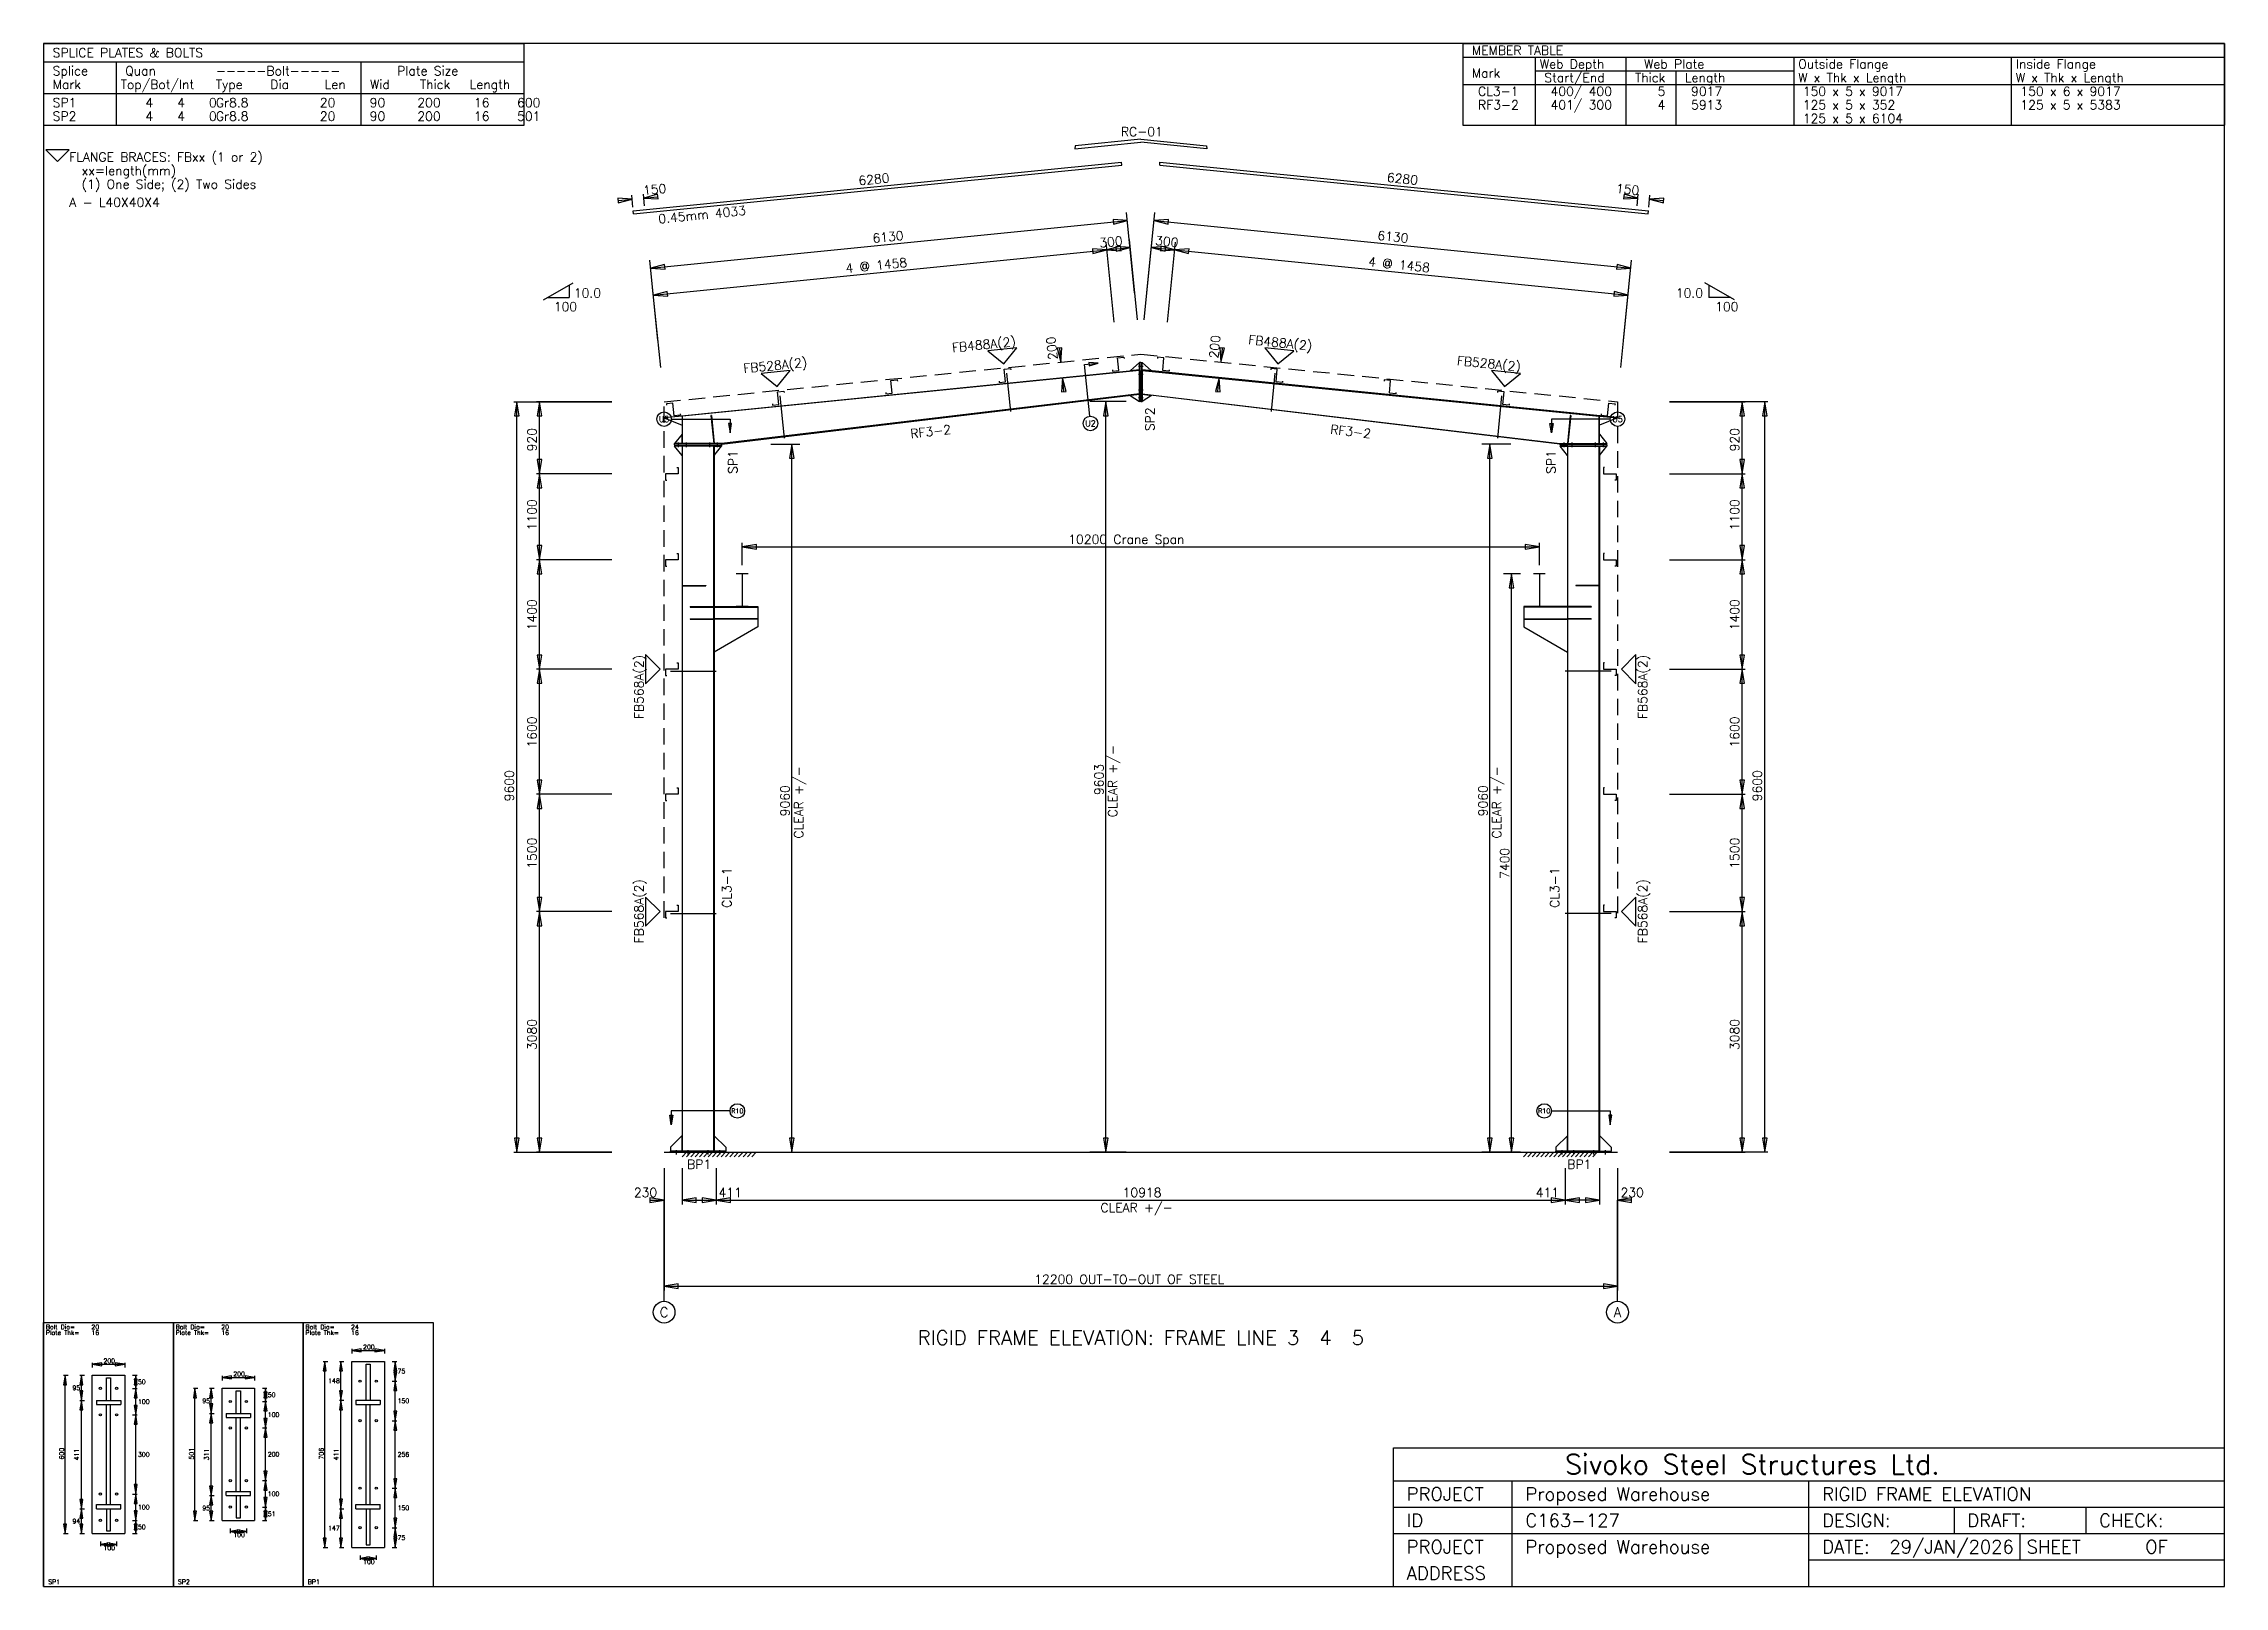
# Model space of a CAD drawing. Extents: x 0 to 27906, y 0 to 19734.
import ezdxf
from ezdxf.enums import TextEntityAlignment as Align

# ---------------------------------------------------------------- set-up
doc = ezdxf.new("R2010")
doc.units = 0
doc.linetypes.add('CONTIN', pattern=[0])
doc.linetypes.add('DASHED', pattern=[316.46, 210.96, -105.5])
doc.layers.get('0').update_dxf_attribs({"linetype": 'CONTIN'})
for name, color, linetype in [('1', 7, 'CONTIN'), ('10', 10, 'CONTIN'), ('11', 7, 'CONTIN'), ('12', 6, 'CONTIN'), ('13', 1, 'CONTIN'), ('14', 7, 'CONTIN'), ('15', 7, 'CONTIN'), ('2', 6, 'CONTIN'), ('22', 7, 'CONTIN'), ('26', 7, 'CONTIN'), ('3', 7, 'CONTIN'), ('5', 5, 'DASHED'), ('7', 7, 'CONTIN')]:
    doc.layers.add(name, color=color, linetype=linetype)
doc.styles.add('SIMPLEX', font='SIMPLEX')

msp = doc.modelspace()

# ---------------------------------------------------------------- texts
at = {"layer": '14', "style": 'SIMPLEX'}
for s, height, p in [('Sivoko Steel Structures Ltd.', 253.146942, (19467.7285, 1434.49939)), ('PROJECT', 168.764618, (17442.5527, 1096.97009)), ('Proposed Warehouse', 168.764618, (18961.4355, 1096.97009)), ('RIGID FRAME ELEVATION', 168.764618, (22758.6406, 1096.97009)), ('ID', 168.764618, (17442.5527, 759.440796)), ('C163-127', 168.764618, (18961.4355, 759.440796)), ('DESIGN:', 168.764618, (22758.6406, 759.440796)), ('DRAFT:', 168.764618, (24615.0508, 759.440796)), ('CHECK:', 168.764618, (26302.6973, 759.440796)), ('PROJECT', 168.764618, (17442.5527, 421.91156)), ('Proposed Warehouse', 168.764618, (18961.4355, 421.91156)), ('DATE:', 168.764618, (22758.6406, 421.91156)), ('29/JAN/2026', 168.764618, (23619.3398, 421.91156)), ('SHEET', 168.764618, (25374.4922, 421.91156)), ('OF', 168.764618, (26893.377, 421.91156)), ('ADDRESS', 168.764618, (17442.5527, 84.382309))]:
    msp.add_text(s, height=height, dxfattribs=at).set_placement(p)

# ---------------------------------------------------------------- blocks, each defined once
blk = doc.blocks.new('ARROWF')
for p, q in [((0, 0), (-181, 30)), ((-181, 30), (-181, -30)), ((-181, -30), (0, 0))]:
    blk.add_line(p, q)
blk = doc.blocks.new('EPBLK1')
for p, q in [((0, 0), (0, 1687.64624)), ((0, 1687.64624), (830.534546, 1687.64624)), ((830.534546, 1687.64624), (830.534546, 0)), ((311.45047, 337.529205), (311.45047, 1350.11694)), ((311.45047, 1350.11694), (519.084106, 1350.11694)), ((402.08255, 1189.79053), (402.08255, 1332.97046)), ((402.08255, 1332.97046), (428.452026, 1332.97046)), ((428.452026, 1332.97046), (428.452026, 1189.79053)), ((519.084106, 1350.11694), (519.084106, 337.529205)), ((337.404663, 1189.79053), (493.129883, 1189.79053)), ((337.404663, 1189.79053), (337.404663, 1163.42102)), ((337.404663, 1163.42102), (493.129883, 1163.42102)), ((402.08255, 522.537354), (402.08255, 1163.42102)), ((428.452026, 522.537354), (428.452026, 1163.42102)), ((493.129883, 1189.79053), (493.129883, 1163.42102)), ((337.404663, 522.537354), (493.129883, 522.537354)), ((337.404663, 496.167908), (337.404663, 522.537354)), ((337.404663, 496.167908), (493.129883, 496.167908)), ((402.08255, 496.167908), (402.08255, 354.67569)), ((428.452026, 354.67569), (428.452026, 496.167908)), ((493.129883, 496.167908), (493.129883, 522.537354)), ((311.45047, 337.529205), (519.084106, 337.529205)), ((402.08255, 354.67569), (428.452026, 354.67569)), ((0, 0), (830.534546, 0))]:
    blk.add_line(p, q)
for centre in [(363.358887, 1265.73462), (467.17569, 1265.73462), (363.358887, 1096.97009), (467.17569, 1096.97009), (363.358887, 590.676147), (467.17569, 590.676147), (363.358887, 421.911499), (467.17569, 421.911499)]:
    blk.add_circle(centre, 7.251605)
at = {"layer": '2'}
for p, q in [((311.45047, 1429.75269), (311.45047, 1400.74646)), ((311.45047, 1420.08398), (519.084106, 1420.08398)), ((519.084106, 1429.75269), (519.084106, 1400.74646)), ((127.743134, 1350.11694), (156.749558, 1350.11694)), ((137.411942, 337.529205), (137.411942, 1350.11694)), ((231.814652, 1350.11694), (260.821075, 1350.11694)), ((241.483459, 1189.79053), (241.483459, 1350.11694)), ((569.713501, 1350.11694), (598.71991, 1350.11694)), ((569.713501, 1265.73462), (598.71991, 1265.73462)), ((569.713501, 1265.73462), (598.71991, 1265.73462)), ((589.051086, 1265.73462), (589.051086, 1350.11694)), ((589.051086, 1096.97009), (589.051086, 1265.73462)), ((231.814652, 1189.79053), (260.821075, 1189.79053)), ((231.814652, 1189.79053), (260.821075, 1189.79053)), ((241.483459, 496.167908), (241.483459, 1189.79053)), ((569.713501, 1096.97009), (598.71991, 1096.97009)), ((569.713501, 1096.97009), (598.71991, 1096.97009)), ((589.051086, 590.676147), (589.051086, 1096.97009)), ((569.713501, 590.676147), (598.71991, 590.676147)), ((569.713501, 590.676147), (598.71991, 590.676147)), ((589.051086, 421.911499), (589.051086, 590.676147)), ((231.814652, 496.167908), (260.821075, 496.167908)), ((231.814652, 496.167908), (260.821075, 496.167908)), ((241.483459, 337.529205), (241.483459, 496.167908)), ((569.713501, 421.911499), (598.71991, 421.911499)), ((569.713501, 421.911499), (598.71991, 421.911499)), ((589.051086, 337.529205), (589.051086, 421.911499)), ((127.743134, 337.529205), (156.749558, 337.529205)), ((231.814652, 337.529205), (260.821075, 337.529205)), ((363.358887, 286.899811), (363.358887, 257.893402)), ((467.17569, 286.899811), (467.17569, 257.893402)), ((569.713501, 337.529205), (598.71991, 337.529205)), ((363.358887, 267.562195), (467.17569, 267.562195))]:
    blk.add_line(p, q, dxfattribs=at)
at = {"layer": '2', "xscale": 0.333, "yscale": 0.333, "zscale": 0.333}
for p, rotation in [((311.45047, 1420.08398), 180), ((137.411942, 1350.11694), 90), ((241.483459, 1350.11694), 89.9999847), ((589.051086, 1350.11694), 89.9999847), ((589.051086, 1265.73462), 89.9999847), ((589.051086, 1265.73462), 270), ((241.483459, 1189.79053), 89.9999847), ((241.483459, 1189.79053), 270), ((589.051086, 1096.97009), 270), ((589.051086, 1096.97009), 89.9999847), ((589.051086, 590.676147), 89.9999847), ((589.051086, 590.676147), 270), ((241.483459, 496.167908), 89.9999847), ((241.483459, 496.167908), 270), ((589.051086, 421.911499), 89.9999847), ((589.051086, 421.911499), 270), ((137.411942, 337.529205), 270), ((241.483459, 337.529205), 270), ((589.051086, 337.529205), 270), ((363.358887, 267.562195), 180)]:
    blk.add_blockref('ARROWF', p, dxfattribs=dict(at, rotation=rotation))
for p in [(519.084106, 1420.08398), (467.17569, 267.562195)]:
    blk.add_blockref('ARROWF', p, dxfattribs=at)
at = {"layer": '11', "style": 'SIMPLEX'}
for s, p in [('Bolt Dia=', (14.50321, 1644.1366)), ('Plate Thk=', (14.50321, 1607.87854)), ('20', (305.837402, 1644.1366)), ('16', (305.837402, 1607.87854)), ('200', (382.635071, 1427.33557)), ('50', (603.554321, 1293.42261)), ('100', (603.554321, 1166.84912)), ('300', (603.554321, 829.319885)), ('100', (603.554321, 491.790558)), ('50', (603.554321, 365.217133)), ('100', (382.635071, 231.304169)), ('SP1', (29.00642, 14.50321))]:
    blk.add_text(s, height=29.0064201, dxfattribs=at).set_placement(p)
for s, p in [('95', (234.231842, 1269.95374)), ('94', (234.231842, 416.848572))]:
    blk.add_text(s, height=29.0064201, dxfattribs=at).set_placement(p, align=Align.MIDDLE_RIGHT)
blk.add_text('600', height=29.0064201, rotation=90, dxfattribs=at).set_placement((130.160324, 811.190857))
blk.add_text('411', height=29.0064201, rotation=90, dxfattribs=at).set_placement((234.231842, 842.979248), align=Align.BOTTOM_CENTER)
blk = doc.blocks.new('EPBLK2')
for p, q in [((0, 0), (0, 1687.64624)), ((0, 1687.64624), (830.534546, 1687.64624)), ((830.534546, 1687.64624), (830.534546, 0)), ((311.45047, 420.915833), (311.45047, 1266.73047)), ((311.45047, 1266.73047), (519.084106, 1266.73047)), ((519.084106, 1266.73047), (519.084106, 420.915833)), ((402.08255, 1106.45459), (402.08255, 1249.58386)), ((402.08255, 1249.58386), (428.452026, 1249.58386)), ((428.452026, 1249.58386), (428.452026, 1106.45459)), ((337.404663, 1106.45459), (493.129883, 1106.45459)), ((337.404663, 1106.45459), (337.404663, 1080.08508)), ((337.404663, 1080.08508), (493.129883, 1080.08508)), ((402.08255, 607.561096), (402.08255, 1080.08508)), ((428.452026, 607.561096), (428.452026, 1080.08508)), ((493.129883, 1106.45459), (493.129883, 1080.08508)), ((337.404663, 607.561096), (493.129883, 607.561096)), ((337.404663, 581.19165), (337.404663, 607.561096)), ((337.404663, 581.19165), (493.129883, 581.19165)), ((402.08255, 581.19165), (402.08255, 438.062317)), ((428.452026, 438.062317), (428.452026, 581.19165)), ((493.129883, 581.19165), (493.129883, 607.561096)), ((311.45047, 420.915833), (519.084106, 420.915833)), ((402.08255, 438.062317), (428.452026, 438.062317)), ((0, 0), (830.534546, 0))]:
    blk.add_line(p, q)
for centre in [(363.358887, 1182.34802), (467.17569, 1182.34802), (363.358887, 1013.5835), (467.17569, 1013.5835), (363.358887, 676.054199), (467.17569, 676.054199), (363.358887, 507.289581), (467.17569, 507.289581)]:
    blk.add_circle(centre, 7.251605)
at = {"layer": '2'}
for p, q in [((127.743134, 1266.73047), (156.749558, 1266.73047)), ((137.411942, 420.915833), (137.411942, 1266.73047)), ((231.814652, 1266.73047), (260.821075, 1266.73047)), ((241.483459, 1106.45459), (241.483459, 1266.73047)), ((311.45047, 1346.36621), (311.45047, 1317.35974)), ((311.45047, 1336.69739), (519.084106, 1336.69739)), ((519.084106, 1346.36621), (519.084106, 1317.35974)), ((569.713501, 1266.73047), (598.71991, 1266.73047)), ((589.051086, 1182.34802), (589.051086, 1266.73047)), ((569.713501, 1182.34802), (598.71991, 1182.34802)), ((569.713501, 1182.34802), (598.71991, 1182.34802)), ((589.051086, 1013.5835), (589.051086, 1182.34802)), ((231.814652, 1106.45459), (260.821075, 1106.45459)), ((231.814652, 1106.45459), (260.821075, 1106.45459)), ((241.483459, 581.19165), (241.483459, 1106.45459)), ((569.713501, 1013.5835), (598.71991, 1013.5835)), ((569.713501, 1013.5835), (598.71991, 1013.5835)), ((589.051086, 676.054199), (589.051086, 1013.5835)), ((231.814652, 581.19165), (260.821075, 581.19165)), ((231.814652, 581.19165), (260.821075, 581.19165)), ((241.483459, 420.915833), (241.483459, 581.19165)), ((569.713501, 676.054199), (598.71991, 676.054199)), ((569.713501, 676.054199), (598.71991, 676.054199)), ((589.051086, 507.289581), (589.051086, 676.054199)), ((127.743134, 420.915833), (156.749558, 420.915833)), ((231.814652, 420.915833), (260.821075, 420.915833)), ((569.713501, 507.289581), (598.71991, 507.289581)), ((569.713501, 507.289581), (598.71991, 507.289581)), ((569.713501, 420.915833), (598.71991, 420.915833)), ((589.051086, 420.915833), (589.051086, 507.289581)), ((363.358887, 370.286438), (363.358887, 341.279999)), ((363.358887, 350.948822), (467.17569, 350.948822)), ((467.17569, 370.286438), (467.17569, 341.279999))]:
    blk.add_line(p, q, dxfattribs=at)
at = {"layer": '2', "xscale": 0.333, "yscale": 0.333, "zscale": 0.333}
for p, rotation in [((137.411942, 1266.73047), 90), ((241.483459, 1266.73047), 89.9999847), ((311.45047, 1336.69739), 180), ((589.051086, 1266.73047), 89.9999847), ((241.483459, 1106.45459), 270), ((589.051086, 1182.34802), 89.9999847), ((589.051086, 1182.34802), 270), ((241.483459, 1106.45459), 89.9999847), ((589.051086, 1013.5835), 89.9999847), ((589.051086, 1013.5835), 270), ((589.051086, 676.054199), 270), ((241.483459, 581.19165), 89.9999847), ((241.483459, 581.19165), 270), ((589.051086, 676.054199), 89.9999847), ((589.051086, 507.289581), 270), ((137.411942, 420.915833), 270), ((241.483459, 420.915833), 270), ((589.051086, 507.289581), 89.9999847), ((589.051086, 420.915833), 270), ((363.358887, 350.948822), 180)]:
    blk.add_blockref('ARROWF', p, dxfattribs=dict(at, rotation=rotation))
for p in [(519.084106, 1336.69739), (467.17569, 350.948822)]:
    blk.add_blockref('ARROWF', p, dxfattribs=at)
at = {"layer": '11', "style": 'SIMPLEX'}
for s, p in [('Bolt Dia=', (14.50321, 1644.1366)), ('Plate Thk=', (14.50321, 1607.87854)), ('20', (305.837402, 1644.1366)), ('16', (305.837402, 1607.87854)), ('200', (382.635071, 1343.94897)), ('50', (603.554321, 1210.03601)), ('100', (603.554321, 1083.46252)), ('200', (603.554321, 830.315613)), ('100', (603.554321, 577.16864)), ('51', (603.554321, 449.599426)), ('100', (382.635071, 314.690796)), ('SP2', (29.00642, 14.50321))]:
    blk.add_text(s, height=29.0064201, dxfattribs=at).set_placement(p)
for p in [(234.231842, 1186.59253), (234.231842, 501.053711)]:
    blk.add_text('95', height=29.0064201, dxfattribs=at).set_placement(p, align=Align.MIDDLE_RIGHT)
blk.add_text('501', height=29.0064201, rotation=90, dxfattribs=at).set_placement((130.160324, 811.190857))
blk.add_text('311', height=29.0064201, rotation=90, dxfattribs=at).set_placement((234.231842, 843.82312), align=Align.BOTTOM_CENTER)
blk = doc.blocks.new('EPBLK3')
for p, q in [((0, 0), (0, 1687.64624)), ((0, 1687.64624), (830.534546, 1687.64624)), ((830.534546, 1687.64624), (830.534546, 0)), ((311.45047, 248.505859), (311.45047, 1439.14038)), ((311.45047, 1439.14038), (519.084106, 1439.14038)), ((402.08255, 1190.21252), (402.08255, 1421.99377)), ((402.08255, 1421.99377), (428.452026, 1421.99377)), ((428.452026, 1421.99377), (428.452026, 1190.21252)), ((519.084106, 1439.14038), (519.084106, 248.505859)), ((337.404663, 1190.21252), (493.129883, 1190.21252)), ((337.404663, 1190.21252), (337.404663, 1163.84302)), ((337.404663, 1163.84302), (493.129883, 1163.84302)), ((402.08255, 522.959351), (402.08255, 1163.84302)), ((428.452026, 522.959351), (428.452026, 1163.84302)), ((493.129883, 1190.21252), (493.129883, 1163.84302)), ((337.404663, 522.959351), (493.129883, 522.959351)), ((337.404663, 496.589874), (337.404663, 522.959351)), ((337.404663, 496.589874), (493.129883, 496.589874)), ((402.08255, 496.589874), (402.08255, 265.652344)), ((428.452026, 265.652344), (428.452026, 496.589874)), ((493.129883, 496.589874), (493.129883, 522.959351)), ((311.45047, 248.505859), (519.084106, 248.505859)), ((402.08255, 265.652344), (428.452026, 265.652344)), ((0, 0), (830.534546, 0))]:
    blk.add_line(p, q)
for centre in [(363.358887, 1312.56677), (467.17569, 1312.56677), (363.358887, 1059.41992), (467.17569, 1059.41992), (363.358887, 628.226257), (467.17569, 628.226257), (363.358887, 375.079285), (467.17569, 375.079285)]:
    blk.add_circle(centre, 7.251605)
at = {"layer": '2'}
for p, q in [((127.743134, 1439.14038), (156.749558, 1439.14038)), ((137.411942, 248.505859), (137.411942, 1439.14038)), ((231.814652, 1439.14038), (260.821075, 1439.14038)), ((241.483459, 1190.21252), (241.483459, 1439.14038)), ((311.45047, 1518.77612), (311.45047, 1489.76965)), ((311.45047, 1509.1073), (519.084106, 1509.1073)), ((519.084106, 1518.77612), (519.084106, 1489.76965)), ((569.713501, 1439.14038), (598.71991, 1439.14038)), ((589.051086, 1312.56677), (589.051086, 1439.14038)), ((569.713501, 1312.56677), (598.71991, 1312.56677)), ((569.713501, 1312.56677), (598.71991, 1312.56677)), ((589.051086, 1059.41992), (589.051086, 1312.56677)), ((231.814652, 1190.21252), (260.821075, 1190.21252)), ((231.814652, 1190.21252), (260.821075, 1190.21252)), ((241.483459, 496.589844), (241.483459, 1190.21252)), ((569.713501, 1059.41992), (598.71991, 1059.41992)), ((569.713501, 1059.41992), (598.71991, 1059.41992)), ((589.051086, 628.226257), (589.051086, 1059.41992)), ((569.713501, 628.226257), (598.71991, 628.226257)), ((569.713501, 628.226257), (598.71991, 628.226257)), ((589.051086, 375.079285), (589.051086, 628.226257)), ((231.814652, 496.589844), (260.821075, 496.589844)), ((231.814652, 496.589844), (260.821075, 496.589844)), ((241.483459, 248.505859), (241.483459, 496.589844)), ((569.713501, 375.079285), (598.71991, 375.079285)), ((569.713501, 375.079285), (598.71991, 375.079285)), ((589.051086, 248.505859), (589.051086, 375.079285)), ((127.743134, 248.505859), (156.749558, 248.505859)), ((231.814652, 248.505859), (260.821075, 248.505859)), ((363.358887, 197.87648), (363.358887, 168.870071)), ((363.358887, 178.538864), (467.17569, 178.538864)), ((467.17569, 197.87648), (467.17569, 168.870071)), ((569.713501, 248.505859), (598.71991, 248.505859))]:
    blk.add_line(p, q, dxfattribs=at)
at = {"layer": '2', "xscale": 0.333, "yscale": 0.333, "zscale": 0.333}
for p, rotation in [((137.411942, 1439.14038), 90), ((241.483459, 1439.14038), 89.9999847), ((311.45047, 1509.1073), 180), ((589.051086, 1439.14038), 89.9999847), ((589.051086, 1312.56677), 89.9999847), ((589.051086, 1312.56677), 270), ((241.483459, 1190.21252), 89.9999847), ((241.483459, 1190.21252), 270), ((589.051086, 1059.41992), 270), ((589.051086, 1059.41992), 89.9999847), ((589.051086, 628.226257), 89.9999847), ((589.051086, 628.226257), 270), ((241.483459, 496.589844), 89.9999847), ((241.483459, 496.589844), 270), ((589.051086, 375.079285), 270), ((137.411942, 248.505859), 270), ((241.483459, 248.505859), 270), ((589.051086, 375.079285), 89.9999847), ((589.051086, 248.505859), 270), ((363.358887, 178.538864), 180)]:
    blk.add_blockref('ARROWF', p, dxfattribs=dict(at, rotation=rotation))
for p in [(519.084106, 1509.1073), (467.17569, 178.538864)]:
    blk.add_blockref('ARROWF', p, dxfattribs=at)
at = {"layer": '11', "style": 'SIMPLEX'}
for s, p in [('Bolt Dia=', (14.50321, 1644.1366)), ('Plate Thk=', (14.50321, 1607.87854)), ('24', (305.837402, 1644.1366)), ('16', (305.837402, 1607.87854)), ('200', (382.635071, 1516.35889)), ('75', (603.554321, 1361.35034)), ('150', (603.554321, 1171.49011)), ('256', (603.554321, 829.319885)), ('150', (603.554321, 487.149536)), ('75', (603.554321, 297.289368)), ('100', (382.635071, 142.280838)), ('BP1', (29.00642, 14.50321))]:
    blk.add_text(s, height=29.0064201, dxfattribs=at).set_placement(p)
for s, p in [('148', (234.231842, 1314.67639)), ('147', (234.231842, 372.547852))]:
    blk.add_text(s, height=29.0064201, dxfattribs=at).set_placement(p, align=Align.MIDDLE_RIGHT)
blk.add_text('706', height=29.0064201, rotation=90, dxfattribs=at).set_placement((130.160324, 811.190857))
blk.add_text('411', height=29.0064201, rotation=90, dxfattribs=at).set_placement((234.231842, 843.401245), align=Align.BOTTOM_CENTER)
blk = doc.blocks.new('WSECTN')
for p, q in [((-76.2, 25.4), (76.2, 25.4)), ((0, 0), (0, 25.4)), ((-76.2, 0), (76.2, 0))]:
    blk.add_line(p, q)
blk = doc.blocks.new('ZCOL')
for p, q in [((10.2, 0), (0, 0)), ((0, 0), (0, -25.4)), ((10.2, -2.5), (10.2, 0)), ((-10.2, -25.4), (-10.2, -22.9)), ((0, -25.4), (-10.2, -25.4))]:
    blk.add_line(p, q)
blk = doc.blocks.new('MARKER')
for p, q in [((185.641083, 185.641083), (-185.64108, 185.641083)), ((-185.64108, 185.641083), (0, 0)), ((0, 0), (185.641083, 185.641083))]:
    blk.add_line(p, q)
blk = doc.blocks.new('CUTFRM')
for p, q in [((0, 0), (0, -25.4)), ((0, -25.4), (-176.35904, -25.4))]:
    blk.add_line(p, q)
blk = doc.blocks.new('ARROWPF')
for p, q in [((0, 0), (-121, 20)), ((-121, 20), (-121, -20)), ((-121, -20), (0, 0))]:
    blk.add_line(p, q)
blk = doc.blocks.new('FRAME3')
at = {"layer": '1'}
for p, q in [((5256.57373, 12836.8799), (6100, 12921.2227)), ((5260.36475, 12874.791), (5256.57373, 12836.8799)), ((6100, 12958.7549), (5260.36475, 12874.791)), ((6100, 12958.7549), (6939.63525, 12874.791)), ((6943.42676, 12836.8799), (6100, 12921.2227)), ((6939.63525, 12874.791), (6943.42676, 12836.8799)), ((-394.87183, 12041.2373), (5854.35986, 12666.1611)), ((-391.08081, 12003.3271), (5858.15039, 12628.25)), ((5858.15039, 12628.25), (5854.35986, 12666.1611)), ((6341.8252, 12628.252), (6345.61621, 12666.1631)), ((6341.8252, 12628.252), (12591.0801, 12003.3271)), ((6345.61621, 12666.1631), (12594.8711, 12041.2373)), ((-391.08081, 12003.3271), (-394.87183, 12041.2373)), ((12591.0801, 12003.3271), (12594.8711, 12041.2373)), ((5964, 9995.40137), (6084, 10104.0283)), ((6071.2998, 10053.9766), (6128.7002, 10053.9766)), ((6071.2998, 10053.9766), (6128.7002, 10053.9766)), ((6084, 10104.0283), (6084, 10104.0283)), ((6084, 10007.4014), (6084, 10104.0283)), ((6084, 9602.79492), (6084, 10103.9766)), ((6100, 10103.9766), (6084, 10103.9766)), ((6100, 10103.9766), (6100, 9602.79492)), ((6100, 10103.9766), (6100, 9602.79492)), ((6100, 10103.9766), (6116, 10103.9766)), ((6236, 9995.40137), (6116, 10104.0283)), ((6116, 10104.0283), (6116, 10104.0283)), ((6116, 10007.4014), (6116, 10104.0283)), ((6116, 9602.79492), (6116, 10103.9766)), ((10, 9400.00195), (6083.50195, 10007.3506)), ((6084, 10002.377), (10.498, 9395.02734)), ((6084, 10002.377), (235, 9417.47754)), ((4383.39502, 9966.55273), (4432.57813, 9474.71582)), ((6084, 10007.4014), (5964, 9995.40137)), ((6071.2998, 9953.97559), (6128.7002, 9953.97559)), ((6071.2998, 9953.97559), (6128.7002, 9953.97559)), ((6084, 10002.377), (6083.50195, 10007.3506)), ((6084, 10002.377), (6084, 9700.89258)), ((6116, 10007.4014), (6236, 9995.40137)), ((6116, 10002.377), (6116.49805, 10007.3506)), ((6116, 10002.377), (6116, 9700.89258)), ((6116, 10002.377), (11965, 9417.47754)), ((6116, 10002.377), (12189.502, 9395.02734)), ((12190, 9400.00195), (6116.49805, 10007.3506)), ((7816.58105, 9966.55469), (7767.39697, 9474.71875)), ((6084, 9700.89258), (738, 9065.28223)), ((6083.41016, 9700.82227), (738, 9065.28223)), ((738.590027, 9060.31738), (6084, 9695.85645)), ((1482.66284, 9676.47949), (1536.61951, 9136.91211)), ((6084, 9695.85645), (5964, 9681.58984)), ((5964, 9681.58984), (6084, 9602.79492)), ((6071.2998, 9753.97656), (6128.7002, 9753.97656)), ((6071.2998, 9753.97656), (6128.7002, 9753.97656)), ((6071.2998, 9653.97754), (6128.7002, 9653.97754)), ((6071.2998, 9653.97754), (6128.7002, 9653.97754)), ((6083.41016, 9700.82227), (6084, 9695.85645)), ((6084, 9695.85645), (6084, 9602.79492)), ((6100, 9602.79492), (6084, 9602.79492)), ((6084, 9602.79492), (6084, 9602.79492)), ((6100, 9602.79492), (6116, 9602.79492)), ((6116, 9700.89258), (11461.999, 9065.2832)), ((6116.58984, 9700.82227), (6116, 9695.85645)), ((11461.4092, 9060.31836), (6116, 9695.85645)), ((6116, 9695.85645), (6236, 9681.58984)), ((6116, 9695.85645), (6116, 9602.79492)), ((6236, 9681.58984), (6116, 9602.79492)), ((6116, 9602.79492), (6116, 9602.79492)), ((6116.58984, 9700.82227), (11461.999, 9065.2832)), ((10717.3135, 9676.48242), (10663.3555, 9136.91406)), ((229.999985, 9416.97656), (0, 9393.97754)), ((0, 9393.97754), (229.999985, 9301.97656)), ((10.498, 9395.02734), (10, 9400.00195)), ((235, 9416.97656), (229.999985, 9416.97656)), ((229.999985, 9416.97656), (229.999985, 9065.28223)), ((235, 9065.28223), (235, 9417.47754)), ((235, 9065.28223), (235, 9416.97656)), ((605.163025, 9423.79395), (599.193054, 9423.19629)), ((605.163025, 9423.79395), (599.193054, 9423.19629)), ((605.163025, 9423.79395), (599.193054, 9423.19629)), ((599.193054, 9423.19629), (635.015015, 9064.9834)), ((599.193054, 9423.19629), (635.015015, 9064.9834)), ((599.193054, 9423.19629), (635.015015, 9064.9834)), ((605.163025, 9423.79395), (640.984985, 9065.58105)), ((605.163025, 9423.79395), (640.984985, 9065.58105)), ((605.163025, 9423.79395), (640.984985, 9065.58105)), ((11594.8359, 9423.79395), (11559.0146, 9065.58105)), ((11594.8359, 9423.79395), (11559.0146, 9065.58105)), ((11594.8359, 9423.79395), (11559.0146, 9065.58105)), ((11600.8066, 9423.19629), (11564.9834, 9064.98438)), ((11600.8066, 9423.19629), (11564.9834, 9064.98438)), ((11600.8066, 9423.19629), (11564.9834, 9064.98438)), ((11600.8066, 9423.19629), (11594.8359, 9423.79395)), ((11600.8066, 9423.19629), (11594.8359, 9423.79395)), ((11600.8066, 9423.19629), (11594.8359, 9423.79395)), ((11965, 9065.2832), (11965, 9417.47754)), ((11965, 9416.97656), (11965, 9065.2832)), ((11965, 9416.97656), (11969.999, 9416.97656)), ((11969.999, 9065.2832), (11969.999, 9416.97656)), ((11969.999, 9416.97656), (12199.999, 9393.97754)), ((12199.999, 9393.97754), (11969.999, 9301.97656)), ((12189.502, 9395.02734), (12190, 9400.00195)), ((229.999985, 9185.28223), (135, 9065.28223)), ((735, 9065.28223), (135, 9065.28223)), ((135, 9049.28223), (135, 9065.28223)), ((135, 9065.28223), (135, 9065.28223)), ((229.999985, 9065.28223), (135, 9065.28223)), ((135, 9049.28223), (735, 9049.28223)), ((135, 9049.28223), (135, 9033.28223)), ((135, 9049.28223), (735, 9049.28223)), ((735, 9033.28223), (135, 9033.28223)), ((229.999985, 8913.2832), (135, 9033.28223)), ((135, 9033.28223), (135, 9033.28223)), ((229.999985, 9033.28223), (135, 9033.28223)), ((185, 9020.58301), (185, 9077.98242)), ((185, 9020.58301), (185, 9077.98242)), ((229.999985, 9065.28223), (229.999985, 9185.28223)), ((235, 9065.28223), (229.999985, 9065.28223)), ((235, 9033.28223), (229.999985, 9033.28223)), ((229.999985, 9033.28223), (229.999985, 16)), ((229.999985, 9033.28223), (229.999985, 8913.2832)), ((738, 9065.28223), (235, 9065.28223)), ((635, 9033.28223), (235, 9033.28223)), ((235, 16), (235, 9033.28223)), ((235, 16), (235, 9033.28223)), ((285, 9020.58301), (285, 9077.98242)), ((285, 9020.58301), (285, 9077.98242)), ((585, 9020.58301), (585, 9077.98242)), ((585, 9020.58301), (585, 9077.98242)), ((635, 16), (635, 9033.28223)), ((635, 9033.28223), (635, 9033.28223)), ((635, 16), (635, 9033.28223)), ((635, 9033.28223), (641, 9033.28223)), ((640.984985, 9065.58105), (635.015015, 9064.9834)), ((640.984985, 9065.58105), (635.015015, 9064.9834)), ((640.984985, 9065.58105), (635.015015, 9064.9834)), ((641, 9033.28223), (641, 16)), ((641, 9033.28223), (641, 8913.2832)), ((641, 8913.2832), (735, 9033.28223)), ((641, 9033.28223), (735, 9033.28223)), ((685, 9020.58301), (685, 9077.98242)), ((685, 9020.58301), (685, 9077.98242)), ((735, 9049.28223), (735, 9065.28223)), ((735, 9049.28223), (735, 9033.28223)), ((735, 9033.28223), (735, 9033.28223)), ((738, 9065.28223), (738.590027, 9060.31738)), ((11461.999, 9065.2832), (11461.4092, 9060.31836)), ((11461.999, 9065.2832), (11965, 9065.2832)), ((11464.998, 9049.2832), (11464.998, 9065.2832)), ((11464.998, 9065.2832), (12065, 9065.2832)), ((12065, 9049.2832), (11464.998, 9049.2832)), ((12065, 9049.2832), (11464.998, 9049.2832)), ((11464.998, 9049.2832), (11464.998, 9033.2832)), ((11464.998, 9033.2832), (12065, 9033.2832)), ((11559, 8913.28418), (11464.998, 9033.2832)), ((11464.998, 9033.2832), (11464.998, 9033.2832)), ((11559, 9033.2832), (11464.998, 9033.2832)), ((11515, 9077.9834), (11515, 9020.58301)), ((11515, 9077.9834), (11515, 9020.58301)), ((11564.999, 9033.2832), (11559, 9033.2832)), ((11559, 9033.2832), (11559, 16)), ((11559, 9033.2832), (11559, 8913.28418)), ((11564.9834, 9064.98438), (11559.0146, 9065.58105)), ((11564.9834, 9064.98438), (11559.0146, 9065.58105)), ((11564.9834, 9064.98438), (11559.0146, 9065.58105)), ((11564.999, 16), (11564.999, 9033.2832)), ((11564.999, 9033.2832), (11564.999, 9033.2832)), ((11564.999, 9033.2832), (11965, 9033.2832)), ((11564.999, 16), (11564.999, 9033.2832)), ((11615, 9077.9834), (11615, 9020.58301)), ((11615, 9077.9834), (11615, 9020.58301)), ((11915, 9077.9834), (11915, 9020.58301)), ((11915, 9077.9834), (11915, 9020.58301)), ((11965, 9065.2832), (11969.999, 9065.2832)), ((11965, 16), (11965, 9033.2832)), ((11965, 16), (11965, 9033.2832)), ((11965, 9033.2832), (11969.999, 9033.2832)), ((11969.999, 9065.2832), (11969.999, 9185.28223)), ((11969.999, 9185.28223), (12065, 9065.2832)), ((11969.999, 9065.2832), (12065, 9065.2832)), ((11969.999, 9033.2832), (11969.999, 16)), ((11969.999, 9033.2832), (11969.999, 8913.28418)), ((11969.999, 8913.28418), (12065, 9033.2832)), ((11969.999, 9033.2832), (12065, 9033.2832)), ((12015, 9077.9834), (12015, 9020.58301)), ((12015, 9077.9834), (12015, 9020.58301)), ((12065, 9049.2832), (12065, 9065.2832)), ((12065, 9065.2832), (12065, 9065.2832)), ((12065, 9049.2832), (12065, 9033.2832)), ((12065, 9033.2832), (12065, 9033.2832)), ((235, 7250), (535, 7250)), ((235, 7250), (235, 7243.99951)), ((235, 7250), (535, 7250)), ((235, 7250), (235, 7243.99951)), ((235, 7250), (535, 7250)), ((235, 7250), (235, 7243.99951)), ((235, 7243.99951), (535, 7243.99951)), ((235, 7243.99951), (535, 7243.99951)), ((235, 7243.99951), (535, 7243.99951)), ((335, 6980), (635, 6980)), ((335, 6980), (335, 6972)), ((335, 6980), (635, 6980)), ((335, 6980), (335, 6972)), ((335, 6980), (635, 6980)), ((335, 6980), (335, 6972)), ((535, 7250), (535, 7243.99951)), ((535, 7250), (535, 7243.99951)), ((535, 7250), (535, 7243.99951)), ((635, 6980), (635, 6972)), ((635, 6980), (635, 6972)), ((635, 6980), (635, 6972)), ((641, 6980), (1200, 6980)), ((641, 6980), (1200, 6980)), ((641, 6980), (1200, 6980)), ((1200, 6980), (1200, 6820)), ((1200, 6980), (1200, 6820)), ((1200, 6980), (1200, 6820)), ((11559, 6980), (11000, 6980)), ((11000, 6980), (11000, 6820)), ((11559, 6980), (11000, 6980)), ((11000, 6980), (11000, 6820)), ((11559, 6980), (11000, 6980)), ((11000, 6980), (11000, 6820)), ((11865, 6980), (11564.999, 6980)), ((11564.999, 6980), (11564.999, 6972)), ((11865, 6980), (11564.999, 6980)), ((11564.999, 6980), (11564.999, 6972)), ((11865, 6980), (11564.999, 6980)), ((11564.999, 6980), (11564.999, 6972)), ((11965, 7250), (11664.999, 7250)), ((11664.999, 7250), (11664.999, 7243.99951)), ((11965, 7250), (11664.999, 7250)), ((11664.999, 7250), (11664.999, 7243.99951)), ((11965, 7250), (11664.999, 7250)), ((11664.999, 7250), (11664.999, 7243.99951)), ((11965, 7243.99951), (11664.999, 7243.99951)), ((11965, 7243.99951), (11664.999, 7243.99951)), ((11965, 7243.99951), (11664.999, 7243.99951)), ((11865, 6980), (11865, 6972)), ((11865, 6980), (11865, 6972)), ((11865, 6980), (11865, 6972)), ((11965, 7250), (11965, 7243.99951)), ((11965, 7250), (11965, 7243.99951)), ((11965, 7250), (11965, 7243.99951)), ((335, 6972), (635, 6972)), ((335, 6972), (635, 6972)), ((335, 6972), (635, 6972)), ((335, 6825.99951), (635, 6825.99951)), ((335, 6825.99951), (335, 6820)), ((335, 6825.99951), (635, 6825.99951)), ((335, 6825.99951), (335, 6820)), ((335, 6825.99951), (635, 6825.99951)), ((335, 6825.99951), (335, 6820)), ((335, 6820), (635, 6820)), ((335, 6820), (635, 6820)), ((335, 6820), (635, 6820)), ((635, 6825.99951), (635, 6820)), ((635, 6825.99951), (635, 6820)), ((635, 6825.99951), (635, 6820)), ((641, 6974.99951), (1200, 6974.99951)), ((641, 6974.99951), (1200, 6974.99951)), ((641, 6974.99951), (1200, 6974.99951)), ((1200, 6824.99951), (641, 6824.99951)), ((1200, 6824.99951), (641, 6824.99951)), ((1200, 6824.99951), (641, 6824.99951)), ((1200, 6820), (641, 6820)), ((1200, 6820), (641, 6820)), ((1200, 6820), (641, 6820)), ((1200, 6720), (641, 6397.26074)), ((1200, 6820), (1200, 6720)), ((11559, 6974.99951), (11000, 6974.99951)), ((11559, 6974.99951), (11000, 6974.99951)), ((11559, 6974.99951), (11000, 6974.99951)), ((11000, 6824.99951), (11559, 6824.99951)), ((11000, 6824.99951), (11559, 6824.99951)), ((11000, 6824.99951), (11559, 6824.99951)), ((11000, 6820), (11559, 6820)), ((11000, 6820), (11000, 6720)), ((11000, 6820), (11559, 6820)), ((11000, 6820), (11559, 6820)), ((11000, 6720), (11559, 6397.26074)), ((11865, 6972), (11564.999, 6972)), ((11865, 6972), (11564.999, 6972)), ((11865, 6972), (11564.999, 6972)), ((11865, 6825.99951), (11564.999, 6825.99951)), ((11564.999, 6825.99951), (11564.999, 6820)), ((11865, 6825.99951), (11564.999, 6825.99951)), ((11564.999, 6825.99951), (11564.999, 6820)), ((11865, 6825.99951), (11564.999, 6825.99951)), ((11564.999, 6825.99951), (11564.999, 6820)), ((11865, 6820), (11564.999, 6820)), ((11865, 6820), (11564.999, 6820)), ((11865, 6820), (11564.999, 6820)), ((11865, 6825.99951), (11865, 6820)), ((11865, 6825.99951), (11865, 6820)), ((11865, 6825.99951), (11865, 6820)), ((80.431946, 6154.68457), (668.101929, 6154.68457)), ((12119.5713, 6154.68457), (11531.9014, 6154.68457)), ((80.430977, 3054.68555), (668.100952, 3054.68506)), ((12119.5723, 3054.68457), (11531.9023, 3054.68457)), ((229.999985, 213.5), (82.499992, 66)), ((82.499992, 66), (82.499992, 16)), ((788, 16), (82.499992, 16)), ((82.499992, 0), (82.499992, 16)), ((229.999985, 16), (82.499992, 16)), ((82.499992, 0), (788, 0)), ((157.5, -28.700001), (157.5, 28.700001)), ((229.999985, 16), (229.999985, 213.5)), ((235, 16), (229.999985, 16)), ((235, 16), (635, 16)), ((307.5, -28.700001), (307.5, 28.700001)), ((563, -28.700001), (563, 28.700001)), ((635, 16), (641, 16)), ((641, 16), (641, 213)), ((641, 213), (788, 66)), ((641, 16), (788, 16)), ((713, -28.700001), (713, 28.700001)), ((788, 66), (788, 16)), ((788, 0), (788, 16)), ((11559, 213), (11411.999, 66)), ((11411.999, 66), (11411.999, 16)), ((11411.999, 0), (11411.999, 16)), ((11411.999, 16), (12117.5, 16)), ((11559, 16), (11411.999, 16)), ((12117.5, 0), (11411.999, 0)), ((11486.999, 28.700001), (11486.999, -28.700001)), ((11559, 16), (11559, 213)), ((11564.999, 16), (11559, 16)), ((11965, 16), (11564.999, 16)), ((11637, 28.700001), (11637, -28.700001)), ((11892.499, 28.700001), (11892.499, -28.700001)), ((11965, 16), (11969.999, 16)), ((11969.999, 16), (11969.999, 213.5)), ((11969.999, 213.5), (12117.5, 66)), ((11969.999, 16), (12117.5, 16)), ((12042.5, 28.700001), (12042.5, -28.700001)), ((12117.5, 66), (12117.5, 16)), ((12117.5, 0), (12117.5, 16))]:
    blk.add_line(p, q, dxfattribs=at)
at = {"layer": '12'}
for p, q in [((-399.90967, 12091.6162), (-414.91821, 12241.7002)), ((-250.65411, 12106.541), (-265.6626, 12256.626)), ((12450.6533, 12106.541), (12465.6611, 12256.626)), ((12599.9092, 12091.6162), (12614.917, 12241.7002)), ((5757.49902, 10619.8008), (5655.06348, 11644.1553)), ((6056.03467, 10649.6533), (5953.59912, 11674.0088)), ((6143.96631, 10649.6533), (6246.40137, 11674.0088)), ((6442.47656, 10619.8027), (6544.91211, 11644.1582)), ((-43.965405, 10039.6533), (-146.40092, 11064.0088)), ((12243.9658, 10039.6533), (12346.4014, 11064.0088)), ((-1923.6945, 9600), (-666.75317, 9600)), ((-666.75317, 9600), (-1633.6301, 9600)), ((5913.48291, 9602.7998), (5449.37988, 9602.7998)), ((12866.7529, 9600), (13833.6309, 9600)), ((14123.6943, 9600), (12866.7529, 9600)), ((1364.38477, 9060.2998), (1735.66699, 9060.2998)), ((10835.6182, 9060.2998), (10464.3359, 9060.2998)), ((-666.75317, 8680), (-1633.6301, 8680)), ((12866.7529, 8680), (13833.6309, 8680)), ((-666.75317, 7580), (-1633.6301, 7580)), ((12866.7529, 7580), (13833.6309, 7580)), ((10958.8701, 7400), (10741.5859, 7400)), ((-666.75317, 6180), (-1633.6301, 6180)), ((12866.7529, 6180), (13833.6309, 6180)), ((-666.75317, 4580), (-1633.6301, 4580)), ((12866.7529, 4580), (13833.6309, 4580)), ((-666.75317, 3080), (-1633.6301, 3080)), ((12866.7529, 3080), (13833.6309, 3080)), ((-1923.6945, 0), (-666.75317, 0)), ((-666.75317, 0), (-1633.6301, 0)), ((1364.38477, 0), (1735.66699, 0)), ((5913.48291, 0), (5449.37988, 0)), ((10835.6182, 0), (10464.3359, 0)), ((10958.8701, 0.000076), (10741.5859, 0.000144)), ((12866.7529, 0), (13833.6309, 0)), ((14123.6943, 0), (12866.7529, 0)), ((0, -202.51755), (0, -666.62024)), ((230.000015, -202.51755), (230.000015, -666.62024)), ((230.000015, -202.51755), (230.000015, -666.62024)), ((668.102844, -202.51755), (668.102844, -666.62024)), ((668.102844, -202.51755), (668.102844, -666.62024)), ((11531.9004, -202.51755), (11531.9004, -666.62024)), ((11531.9004, -202.51755), (11531.9004, -666.62024)), ((11970, -202.51755), (11970, -666.62024)), ((11970, -202.51755), (11970, -666.62024)), ((12200, -202.51755), (12200, -666.62024)), ((0, -318.54321), (0, -1766.5438)), ((12200, -318.54321), (12200, -1766.5438)), ((0, -1905.7747), (0, -610.92792)), ((12200, -1905.7747), (12200, -610.92792))]:
    blk.add_line(p, q, dxfattribs=at)
at = {"layer": '13'}
for centre in [(0, -2045.0054), (12200, -2045.0054)]:
    blk.add_circle(centre, 139.23082, dxfattribs=at)
at = {"layer": '2'}
for p, q in [((-583.05518, 12174.0049), (-409.88037, 12191.3223)), ((-260.62479, 12206.248), (-87.449989, 12223.5654)), ((6021.3999, 10996.0039), (5918.96436, 12020.3594)), ((6178.6001, 10996.0039), (6281.03613, 12020.3594)), ((12287.4492, 12223.5654), (12460.624, 12206.248)), ((12609.8799, 12191.3223), (12783.0547, 12174.0049)), ((-170.96027, 11309.6025), (5929.04004, 11919.6025)), ((6270.95996, 11919.6025), (12370.96, 11309.6025)), ((-136.32529, 10963.252), (5963.6748, 11573.252)), ((6236.32568, 11573.252), (12336.3262, 10963.252)), ((-78.600365, 10386.0039), (-181.03587, 11410.3594)), ((12278.6006, 10386.0039), (12381.0361, 11410.3594)), ((5058.96387, 10280.8027), (5076.28174, 10107.6279)), ((7141.0127, 10280.8047), (7123.69385, 10107.6299)), ((5113.5, 9735.44629), (5096.18213, 9908.62109)), ((7086.47607, 9735.44824), (7103.79346, 9908.62305)), ((-1885.0229, 0), (-1885.0229, 9600)), ((-1594.9586, 0), (-1594.9586, 9600)), ((5651.89746, 0), (5651.89746, 9602.7998)), ((13794.958, 0), (13794.958, 9600)), ((14085.0244, 0), (14085.0244, 9600)), ((1634.40833, 0), (1634.40833, 9060.2998)), ((10565.5957, 0), (10565.5957, 9060.2998)), ((1000, 7511.38477), (1000, 7794.06592)), ((1000, 7743.43701), (11200, 7743.43701)), ((11200, 7511.38477), (11200, 7794.06592)), ((10842.8447, 0.000112), (10842.8447, 7400)), ((0, 0), (12200, 0)), ((230.000015, 0), (1204.95129, 0)), ((230.000015, -55.692326), (285.692352, 0)), ((285.692352, -55.692326), (341.384674, 0)), ((341.384674, -55.692326), (397.077026, 0)), ((397.077026, -55.692326), (452.769348, 0)), ((452.769348, -55.692326), (508.4617, 0)), ((508.4617, -55.692326), (564.154053, 0)), ((564.154053, -55.692326), (619.846375, 0)), ((619.846375, -55.692326), (675.538696, 0)), ((675.538696, -55.692326), (731.231018, 0)), ((731.231018, -55.692326), (786.92334, 0)), ((786.92334, -55.692326), (842.615723, 0)), ((842.615723, -55.692326), (898.308044, 0)), ((898.308044, -55.692326), (954.000366, 0)), ((954.000366, -55.692326), (1009.69275, 0)), ((1009.69275, -55.692326), (1065.38501, 0)), ((1065.38501, -55.692326), (1121.07739, 0)), ((1121.07739, -55.692326), (1176.76978, 0)), ((10995.0488, 0), (11970, 0)), ((10995.0488, -55.692326), (11050.7412, 0)), ((11050.7412, -55.692326), (11106.4326, 0)), ((11106.4326, -55.692326), (11162.125, 0)), ((11162.125, -55.692326), (11217.8164, 0)), ((11217.8164, -55.692326), (11273.5088, 0)), ((11273.5088, -55.692326), (11329.2002, 0)), ((11329.2002, -55.692326), (11384.8926, 0)), ((11384.8926, -55.692326), (11440.584, 0)), ((11440.584, -55.692326), (11496.2764, 0)), ((11496.2764, -55.692326), (11551.9688, 0)), ((11551.9688, -55.692326), (11607.6602, 0)), ((11607.6602, -55.692326), (11663.3525, 0)), ((11663.3525, -55.692326), (11719.0439, 0)), ((11719.0439, -55.692326), (11774.7363, 0)), ((11774.7363, -55.692326), (11830.4277, 0)), ((11830.4277, -55.692326), (11886.1201, 0)), ((11886.1201, -55.692326), (11941.8115, 0)), ((-174.03851, -610.92792), (0, -610.92792)), ((230.000015, -610.92792), (668.102844, -610.92792)), ((230.000015, -610.92792), (404.038513, -610.92792)), ((668.102844, -610.92792), (11531.9004, -610.92792)), ((11970, -610.92792), (11531.9004, -610.92792)), ((11970, -610.92792), (11795.9619, -610.92792)), ((12374.0381, -610.92792), (12200, -610.92792)), ((0, -1710.8514), (12200, -1710.8514))]:
    blk.add_line(p, q, dxfattribs=at)
at = {"layer": '3'}
for p, q in [((-1543.1415, 10905.4238), (-1165.3324, 11123.5527)), ((-1494.9105, 10933.2705), (-1213.5634, 10933.2705)), ((-1213.5634, 11095.7061), (-1213.5634, 10933.2705)), ((13696.7324, 10905.4238), (13318.9229, 11123.5527)), ((13367.1543, 11095.7061), (13367.1543, 10933.2705)), ((13648.502, 10933.2705), (13367.1543, 10933.2705))]:
    blk.add_line(p, q, dxfattribs=at)
at = {"layer": '5'}
for p, q in [((0, 9600), (6100, 10210)), ((6100, 10210), (12200, 9600)), ((0, 3000), (0, 9600)), ((12200, 9600), (12200, 3000))]:
    blk.add_line(p, q, dxfattribs=at)
at = {"layer": '7'}
for centre in [(-1.076618, 9378.25195), (5455.7915, 9323.10352), (12201.0801, 9378.22461), (937.279602, 529.084167), (11262.7207, 529.084167)]:
    blk.add_circle(centre, 92.820541, dxfattribs=at)
at = {"layer": '1', "yscale": 16.5354328, "zscale": 16.5354328, "rotation": 180}
for p in [(1000, 7400), (11200, 7400)]:
    blk.add_blockref('WSECTN', p, dxfattribs=at)
at = {"layer": '10'}
for p, xscale, yscale, zscale, rotation in [((5819.46924, 10000.0947), -8, -6.3740158, -6.3740158, 5.71059272), ((6380.50635, 10000.0977), 8, -6.3740158, -6.3740158, -5.7105928), ((2918.73755, 9710.02148), -8, -6.3740158, -6.3740158, 5.71059272), ((4369.10352, 9855.05762), -8, -6.3740158, -6.3740158, 5.71059272), ((7830.87256, 9855.06055), 8, -6.3740158, -6.3740158, -5.7105928), ((9281.23926, 9710.02344), 8, -6.3740158, -6.3740158, -5.7105928), ((127.819229, 9420.6748), 8, -6.3740077, -6.3740077, 5.71059272), ((1468.37134, 9564.98535), -8, -6.3740158, -6.3740158, 5.71059272), ((10731.6055, 9564.9873), 8, -6.3740158, -6.3740158, -5.7105928), ((12072.1807, 9420.6748), -8, -6.3740091, -6.3740091, -5.7105928), ((180.952744, 8680), 8, -6.3740158, -6.3740158, 89.9999847), ((12019.0469, 8680), -8, -6.3740158, -6.3740158, -89.999985), ((180.952377, 7580), 8, -6.3740158, -6.3740158, 89.9999847), ((12019.0479, 7580), -8, -6.3740158, -6.3740158, -89.999985), ((180.951935, 6180), 8, -6.3740158, -6.3740158, 89.9999847), ((12019.0479, 6180), -8, -6.3740158, -6.3740158, -89.999985), ((180.951447, 4580), 8, -6.3740158, -6.3740158, 89.9999847), ((12019.0488, 4580), -8, -6.3740158, -6.3740158, -89.999985), ((180.950974, 3080), 8, -6.3740158, -6.3740158, 89.9999847), ((12019.0488, 3080), -8, -6.3740158, -6.3740158, -89.999985)]:
    blk.add_blockref('ZCOL', p, dxfattribs=dict(at, xscale=xscale, yscale=yscale, zscale=zscale, rotation=rotation))
at = {"layer": '2'}
for p, rotation in [((-409.88037, 12191.3223), 365.710571), ((-260.62479, 12206.248), 185.710587), ((12460.624, 12206.248), 354.289429), ((12609.8799, 12191.3223), 174.289413), ((5929.04004, 11919.6025), 5.71059272), ((6270.95996, 11919.6025), 174.289413), ((5665.13916, 11543.3994), 5.71059272), ((5665.13916, 11543.3994), 185.710587), ((5963.6748, 11573.252), 5.71059272), ((6236.32568, 11573.252), 174.289413), ((6534.83691, 11543.4014), -5.7105928), ((6534.83691, 11543.4014), 174.289413), ((-170.96027, 11309.6025), 185.710587), ((12370.96, 11309.6025), -5.7105928), ((-136.32529, 10963.252), 185.710587), ((12336.3262, 10963.252), -5.7105928), ((5076.28174, 10107.6279), 275.710602), ((7123.69385, 10107.6299), 264.289398), ((5096.18213, 9908.62109), 95.7105942), ((7103.79346, 9908.62305), 84.2894058), ((-1885.0229, 9600), 90), ((-1594.9586, 9600), 90), ((5651.89746, 9602.7998), 90), ((13794.958, 9600), 90), ((14085.0244, 9600), 90), ((1634.40833, 9060.2998), 90), ((10565.5957, 9060.2998), 90), ((-1594.9586, 8680), 270), ((-1594.9586, 8680), 90), ((13794.958, 8680), 270), ((13794.958, 8680), 90), ((-1594.9586, 7580), 270), ((-1594.9586, 7580), 90), ((1000, 7743.43701), 180), ((13794.958, 7580), 270), ((13794.958, 7580), 90), ((10842.8447, 7400), 89.9999847), ((-1594.9586, 6180), 270), ((-1594.9586, 6180), 90), ((13794.958, 6180), 270), ((13794.958, 6180), 90), ((-1594.9586, 4580), 270), ((13794.958, 4580), 270), ((-1594.9586, 4580), 90), ((13794.958, 4580), 90), ((-1594.9586, 3080), 270), ((-1594.9586, 3080), 90), ((13794.958, 3080), 270), ((13794.958, 3080), 90), ((-1885.0229, 0), 270), ((-1594.9586, 0), 270), ((-1594.9586, 0), 270), ((1634.40833, 0), -90), ((5651.89746, 0), -90), ((10565.5957, 0), -90), ((10842.8447, 0.000112), 270), ((13794.958, 0), 270), ((13794.958, 0), 270), ((14085.0244, 0), 270), ((230.000015, -610.92792), 180), ((230.000015, -610.92792), 180), ((668.102844, -610.92792), 180), ((11531.9004, -610.92792), 180), ((12200, -610.92792), 180), ((0, -1710.8514), 180)]:
    blk.add_blockref('ARROWF', p, dxfattribs=dict(at, rotation=rotation))
for p in [(11200, 7743.43701), (0, -610.92792), (668.102844, -610.92792), (11531.9004, -610.92792), (11970, -610.92792), (11970, -610.92792), (12200, -1710.8514)]:
    blk.add_blockref('ARROWF', p, dxfattribs=at)
at = {"layer": '3'}
for p, rotation in [((4346.06055, 10085.4883), 5.71059272), ((7853.91504, 10085.4902), -5.7105928), ((1445.32837, 9795.41504), 5.71059272), ((10754.6484, 9795.41699), -5.7105928), ((-50.627445, 6180), 89.9999847), ((12250.627, 6180), -89.999985), ((-50.628414, 3080), 89.9999847), ((12250.6289, 3080), -89.999985)]:
    blk.add_blockref('MARKER', p, dxfattribs=dict(at, rotation=rotation))
at = {"layer": '7'}
for p, yscale, zscale, rotation in [((5446.56152, 9415.46387), 26.1351318, 26.1351318, 185.710587), ((91.743927, 9378.25), 29.6345692, 29.6345692, 90), ((11355.542, 529.081726), 29.6345577, 29.6345577, 90)]:
    blk.add_blockref('CUTFRM', p, dxfattribs=dict(at, yscale=yscale, zscale=zscale, rotation=rotation))
for p, rotation in [((5556.02734, 10093.5439), 365.710571), ((844.457336, 9201.87109), 270), ((12108.2549, 352.702881), 270)]:
    blk.add_blockref('ARROWPF', p, dxfattribs=dict(at, rotation=rotation))
at = {"layer": '7', "xscale": -1}
for p, rotation in [((11355.5273, 9201.93262), 450), ((91.745552, 352.702881), 90)]:
    blk.add_blockref('ARROWPF', p, dxfattribs=dict(at, rotation=rotation))
for p, yscale, zscale, rotation in [((12108.2588, 9378.23242), 29.6345577, 29.6345577, 270), ((844.458984, 529.081726), 29.6345692, 29.6345692, -90)]:
    blk.add_blockref('CUTFRM', p, dxfattribs=dict(at, yscale=yscale, zscale=zscale, rotation=rotation))
at = {"layer": '11', "style": 'SIMPLEX'}
for s, rotation, p in [('150', 5.71059272, (-264.47275, 12244.7275)), ('6280', 5.71059272, (2492.8728, 12369.0723)), ('6280', -5.7105928, (9244.90625, 12415.2949)), ('150', -5.7105928, (12175.8467, 12273.5898)), ('6130', 5.71059272, (2673.15405, 11632.8818)), ('300', -5.7105928, (6278.65674, 11607.8867)), ('6130', -5.7105928, (9122.77148, 11673.2891)), ('300', 5.71059272, (5574.99414, 11573.252)), ('4 @ 1458', -5.7105928, (9006.52832, 11335.1006)), ('4 @ 1458', 5.71059272, (2327.62207, 11248.5146)), ('200', 95.7105866, (5033.9502, 10142.2617)), ('200', 84.2894058, (7089.06006, 10149.9619)), ('920', 90.000206, (-1633.635, 8965.96191)), ('920', 90.000206, (13756.2813, 8965.96191)), ('1100', 90.000206, (-1633.6351, 7955.96143)), ('1100', 90.000206, (13756.2813, 7955.96143)), ('1400', 90.000206, (-1633.6357, 6676.95508)), ('1400', 90.000206, (13756.2813, 6676.95508)), ('1600', 90.000206, (-1633.6359, 5176.95508)), ('1600', 90.000206, (13756.2813, 5176.95508)), ('CLEAR +/-', 90, (5796.92969, 4285.08545)), ('9600', 90.000206, (-1923.6982, 4490.59814)), ('CLEAR +/-', 90, (1779.44043, 4013.83545)), ('9603', 90, (5622.89111, 4569.34863)), ('CLEAR +/-', 90, (10710.6279, 4013.83545)), ('9600', 90.000206, (14046.3486, 4490.59814)), ('9060', 90, (1605.40198, 4298.09863)), ('9060', 90, (10536.5889, 4298.09863)), ('1500', 90.000206, (-1633.6357, 3626.95483)), ('1500', 90.000206, (13756.2813, 3626.95483)), ('7400', 89.9999847, (10813.8379, 3496.95508)), ('3080', 90.000206, (-1633.6387, 1307.94849)), ('3080', 90.000206, (13756.2803, 1307.94849))]:
    blk.add_text(s, height=116.025681, rotation=rotation, dxfattribs=at).set_placement(p)
for s, p in [('10200 Crane Span', (5171.79492, 7782.11182)), ('230', (-386.75229, -572.25269)), ('411', (697.109253, -572.25269)), ('10918', (5867.9502, -572.25269)), ('411', (11154.8174, -572.25269)), ('230', (12238.6748, -572.25269)), ('CLEAR +/-', (5583.6875, -765.62494)), ('12200 OUT-TO-OUT OF STEEL', (4736.69824, -1681.845))]:
    blk.add_text(s, height=116.025681, dxfattribs=at).set_placement(p)
at = {"layer": '13', "style": 'SIMPLEX'}
for s, p in [('C', (0, -2045.0054)), ('A', (12200, -2045.0054))]:
    blk.add_text(s, height=125.307732, dxfattribs=at).set_placement(p, align=Align.MIDDLE_CENTER)
at = {"layer": '15', "style": 'SIMPLEX'}
blk.add_text('RC-01', height=116.025681, dxfattribs=at).set_placement((5844.74365, 12997.4297))
blk.add_text('0.45mm 4033', height=116.025681, rotation=5.71059272, dxfattribs=at).set_placement((-67.829239, 11880.1836))
blk.add_text('RIGID FRAME ELEVATION: FRAME LINE 3  4  5', height=185.641083, dxfattribs=at).set_placement((6100, -2462.698), align=Align.CENTER)
at = {"layer": '3', "style": 'SIMPLEX'}
for s, p in [('10.0', (-1155.5505, 10933.2705)), ('  10.0', (12787.0264, 10933.2705)), ('100', (-1412.2498, 10759.2324)), ('100', (13449.8145, 10759.2324)), ('BP1', (294.061493, -210.38936)), ('BP1', (11557.8623, -210.38936))]:
    blk.add_text(s, height=116.025681, dxfattribs=at).set_placement(p)
for s, rotation, p in [('FB488A(2)', 5.71059272, (3689.84326, 10234.4189)), ('FB488A(2)', -5.7105928, (7471.0835, 10338.3262)), ('FB528A(2)', 5.71059272, (1020.01105, 9967.43555)), ('FB528A(2)', -5.7105928, (10140.917, 10071.3428)), ('SP2', 90, (6274.03857, 9224.82617)), (' RF3-2', 6.65330936, (3079.40259, 9122.76465)), (' RF3-2', -6.6533094, (8440.65625, 9202.07813)), ('SP1', 90, (937.391296, 8677.4502)), ('SP1', 90, (11407.6436, 8677.45117)), ('FB568A(2)', 89.9999847, (-264.11487, 5541.8584)), ('FB568A(2)', 90.0000153, (12580.1406, 5541.8584)), ('FB568A(2)', 89.9999847, (-264.11581, 2673.90991)), (' CL3-1', 89.9999847, (860.901917, 3047.64258)), (' CL3-1', 89.9998703, (11455.1289, 3047.64282)), ('FB568A(2)', 90.0000153, (12580.1416, 2673.91016))]:
    blk.add_text(s, height=116.025681, rotation=rotation, dxfattribs=at).set_placement(p)
at = {"layer": '7', "style": 'SIMPLEX'}
for s, height, p in [('U5', 74.2564316, (-1.076618, 9341.12402)), ('U2', 74.2564316, (5455.7915, 9285.97559)), ('U5', 74.2564316, (12201.0801, 9341.09668)), ('R10', 59.4051438, (937.279602, 499.381561)), ('R10', 59.4051438, (11262.7207, 499.381561))]:
    blk.add_text(s, height=height, dxfattribs=at).set_placement(p, align=Align.CENTER)
blk = doc.blocks.new('RF3TBL')
for p, q in [((-9746.1572, 0), (-9746.1572, -1044.2311)), ((-9746.1572, 0), (0, 0)), ((0, 0), (0, -1044.2311)), ((-9746.1572, -174.03851), (0, -174.03851)), ((-9746.1572, -174.03851), (-9746.1572, -1044.2311)), ((-9746.1572, -174.03851), (-9746.1572, -1044.2311)), ((-9746.1572, -174.03851), (-9746.1572, -1044.2311)), ((-8817.9512, -174.03851), (-8817.9512, -1044.2311)), ((-7657.6943, -174.03851), (-7657.6943, -1044.2311)), ((-5511.2197, -174.03851), (-5511.2197, -1044.2311)), ((-2726.6033, -174.03851), (-2726.6033, -1044.2311)), ((-9746.1572, -522.1156), (0, -522.1156)), ((-8817.9512, -348.07703), (-5511.2197, -348.07703)), ((-7019.5537, -348.07703), (-7019.5537, -1044.2311)), ((-9746.1572, -1044.2311), (0, -1044.2311)), ((-9746.1572, -1044.2311), (0, -1044.2311))]:
    blk.add_line(p, q)
at = {"layer": '14', "style": 'SIMPLEX'}
for s, p in [('MEMBER TABLE', (-9630.1318, -145.0321)), ('Web Depth', (-8759.9385, -319.07065)), ('Web Plate', (-7425.6426, -319.07065)), ('Outside Flange', (-5453.207, -319.07065)), ('Inside Flange', (-2668.5903, -319.07065)), ('Mark', (-9630.1318, -435.09637)), ('Start/End', (-8701.9258, -493.10919)), ('Thick', (-7541.6689, -493.10919)), ('Length', (-6903.5278, -493.10919)), ('W x Thk x Length', (-5453.207, -493.10919)), ('W x Thk x Length', (-2668.5903, -493.10919))]:
    blk.add_text(s, height=116.025681, dxfattribs=at).set_placement(p)
at = {"layer": '26', "style": 'SIMPLEX'}
for s, p in [(' CL3-1', (-9630.1318, -667.14764)), (' 400/ 400', (-8701.9258, -667.14764)), ('    5', (-7599.6816, -667.14764)), (' 9017', (-6903.5278, -667.14764)), ('150 x 5 x 9017', (-5395.1943, -667.14764)), ('150 x 6 x 9017', (-2610.5779, -667.14764)), (' RF3-2', (-9630.1318, -841.18616)), (' 401/ 300', (-8701.9258, -841.18616)), ('    4', (-7599.6816, -841.18616)), (' 5913', (-6903.5278, -841.18616)), ('125 x 5 x 352', (-5395.1943, -841.18616)), ('125 x 5 x 5383', (-2610.5779, -841.18616)), ('125 x 5 x 6104', (-5395.1943, -1015.2247))]:
    blk.add_text(s, height=116.025681, dxfattribs=at).set_placement(p)
blk = doc.blocks.new('RF3BLT1', base_point=(0, 22.86))
at = {"layer": '3'}
for p, q in [((0, 22.86), (134.62, 22.86)), ((0, 22.86), (0, 0)), ((134.62, 0), (134.62, 22.86)), ((0, 17.78), (134.62, 17.78)), ((20.32, 17.78), (20.32, 0)), ((88.9, 17.78), (88.9, 0)), ((0, 8.89), (134.62, 8.89)), ((0, 0), (134.62, 0)), ((0, 0), (134.62, 0))]:
    blk.add_line(p, q, dxfattribs=at)
at = {"layer": '1', "style": 'SIMPLEX'}
for s, p in [('SPLICE PLATES & BOLTS', (2.54, 19.05)), ('Splice', (2.54, 13.97)), ('Mark', (2.54, 10.16)), ('Top/Bot/Int', (21.59, 10.16)), ('Quan', (22.86, 13.97)), ('Type', (48.26, 10.16)), ('-----Bolt-----', (48.26, 13.97)), ('Dia', (63.5, 10.16)), ('Len', (78.74, 10.16)), ('Wid', (91.44, 10.16)), ('Plate Size', (99.06, 13.97)), ('Thick', (105.41, 10.16)), ('Length', (119.38, 10.16)), ('SP1', (2.54, 5.08)), ('   4', (22.86, 5.08)), ('   4', (31.75, 5.08)), ('   0', (40.64, 5.08)), ('Gr8.8', (48.26, 5.08)), ('        20', (62.23, 5.08)), ('        90', (76.2, 5.08)), ('       200', (91.44, 5.08)), ('        16', (105.41, 5.08)), ('       600', (119.38, 5.08)), ('SP2', (2.54, 1.27)), ('   4', (22.86, 1.27)), ('   4', (31.75, 1.27)), ('   0', (40.64, 1.27)), ('Gr8.8', (48.26, 1.27)), ('        20', (62.23, 1.27)), ('        90', (76.2, 1.27)), ('       200', (91.44, 1.27)), ('        16', (105.41, 1.27)), ('       501', (119.38, 1.27))]:
    blk.add_text(s, height=2.54, dxfattribs=at).set_placement(p)
blk = doc.blocks.new('RF3FBR')
at = {"xscale": 0.8, "yscale": 0.8, "zscale": 0.8}
blk.add_blockref('MARKER', (177.519287, -348.07703), dxfattribs=at)
at = {"layer": '14', "style": 'SIMPLEX'}
for s, p in [('FLANGE BRACES: FBxx (1 or 2)', (328.352661, -348.07703)), ('  xx=length(mm)', (328.352661, -522.1156)), ('  (1) One Side; (2) Two Sides', (328.352661, -696.15405)), ('A - L40X40X4', (328.352661, -928.20544))]:
    blk.add_text(s, height=116.025681, dxfattribs=at).set_placement(p)

# ---------------------------------------------------------------- linework, layer by layer
for p, q in [((17273.791, 0), (17273.791, 1772.02869)), ((17273.791, 1772.02869), (27905.9609, 1772.02869)), ((27905.9609, 0), (27905.9609, 1772.02869)), ((17273.791, 1350.11694), (27905.9609, 1350.11694)), ((18792.6719, 0), (18792.6719, 1350.11694)), ((22589.877, 0), (22589.877, 1350.11694)), ((17273.791, 1012.58777), (27905.9609, 1012.58777)), ((24446.2871, 1012.58777), (24446.2871, 675.058472)), ((26133.9336, 1012.58777), (26133.9336, 675.058472)), ((17273.791, 675.058472), (27905.9609, 675.058472)), ((25290.1094, 675.058472), (25290.1094, 337.529236)), ((22589.877, 337.529236), (27905.9609, 337.529236)), ((17273.791, 0), (27905.9609, 0))]:
    msp.add_line(p, q)
at = {"layer": '22'}
for p, q in [((27905.9609, 19733.502), (0, 19733.502)), ((0, 19733.502), (0, 0)), ((27905.9609, 0), (27905.9609, 19733.502)), ((0, 0), (27905.9609, 0))]:
    msp.add_line(p, q, dxfattribs=at)

# ---------------------------------------------------------------- block references
for name, p, xscale, yscale, zscale in [('RF3BLT1', (0, 19733.502), 45.6794014, 45.6794014, 45.6794014), ('EPBLK1', (0, 0), 2, 2, 2), ('EPBLK2', (1661.06909, 0), 2, 2, 2), ('EPBLK3', (3322.13818, 0), 2, 2, 2)]:
    msp.add_blockref(name, p, dxfattribs=dict(xscale=xscale, yscale=yscale, zscale=zscale))
for name, p in [('RF3TBL', (27905.9609, 19733.502)), ('FRAME3', (7939.99756, 5551.97998)), ('RF3FBR', (0, 18573.2461))]:
    msp.add_blockref(name, p)

msp.set_redraw_order([(e.dxf.handle, doc.entitydb.next_handle()) for e in msp.query("TEXT MTEXT ATTDEF DIMENSION ARC_DIMENSION")])  # texts and dimensions are drawn at this point

doc.saveas('drawing.dxf')
